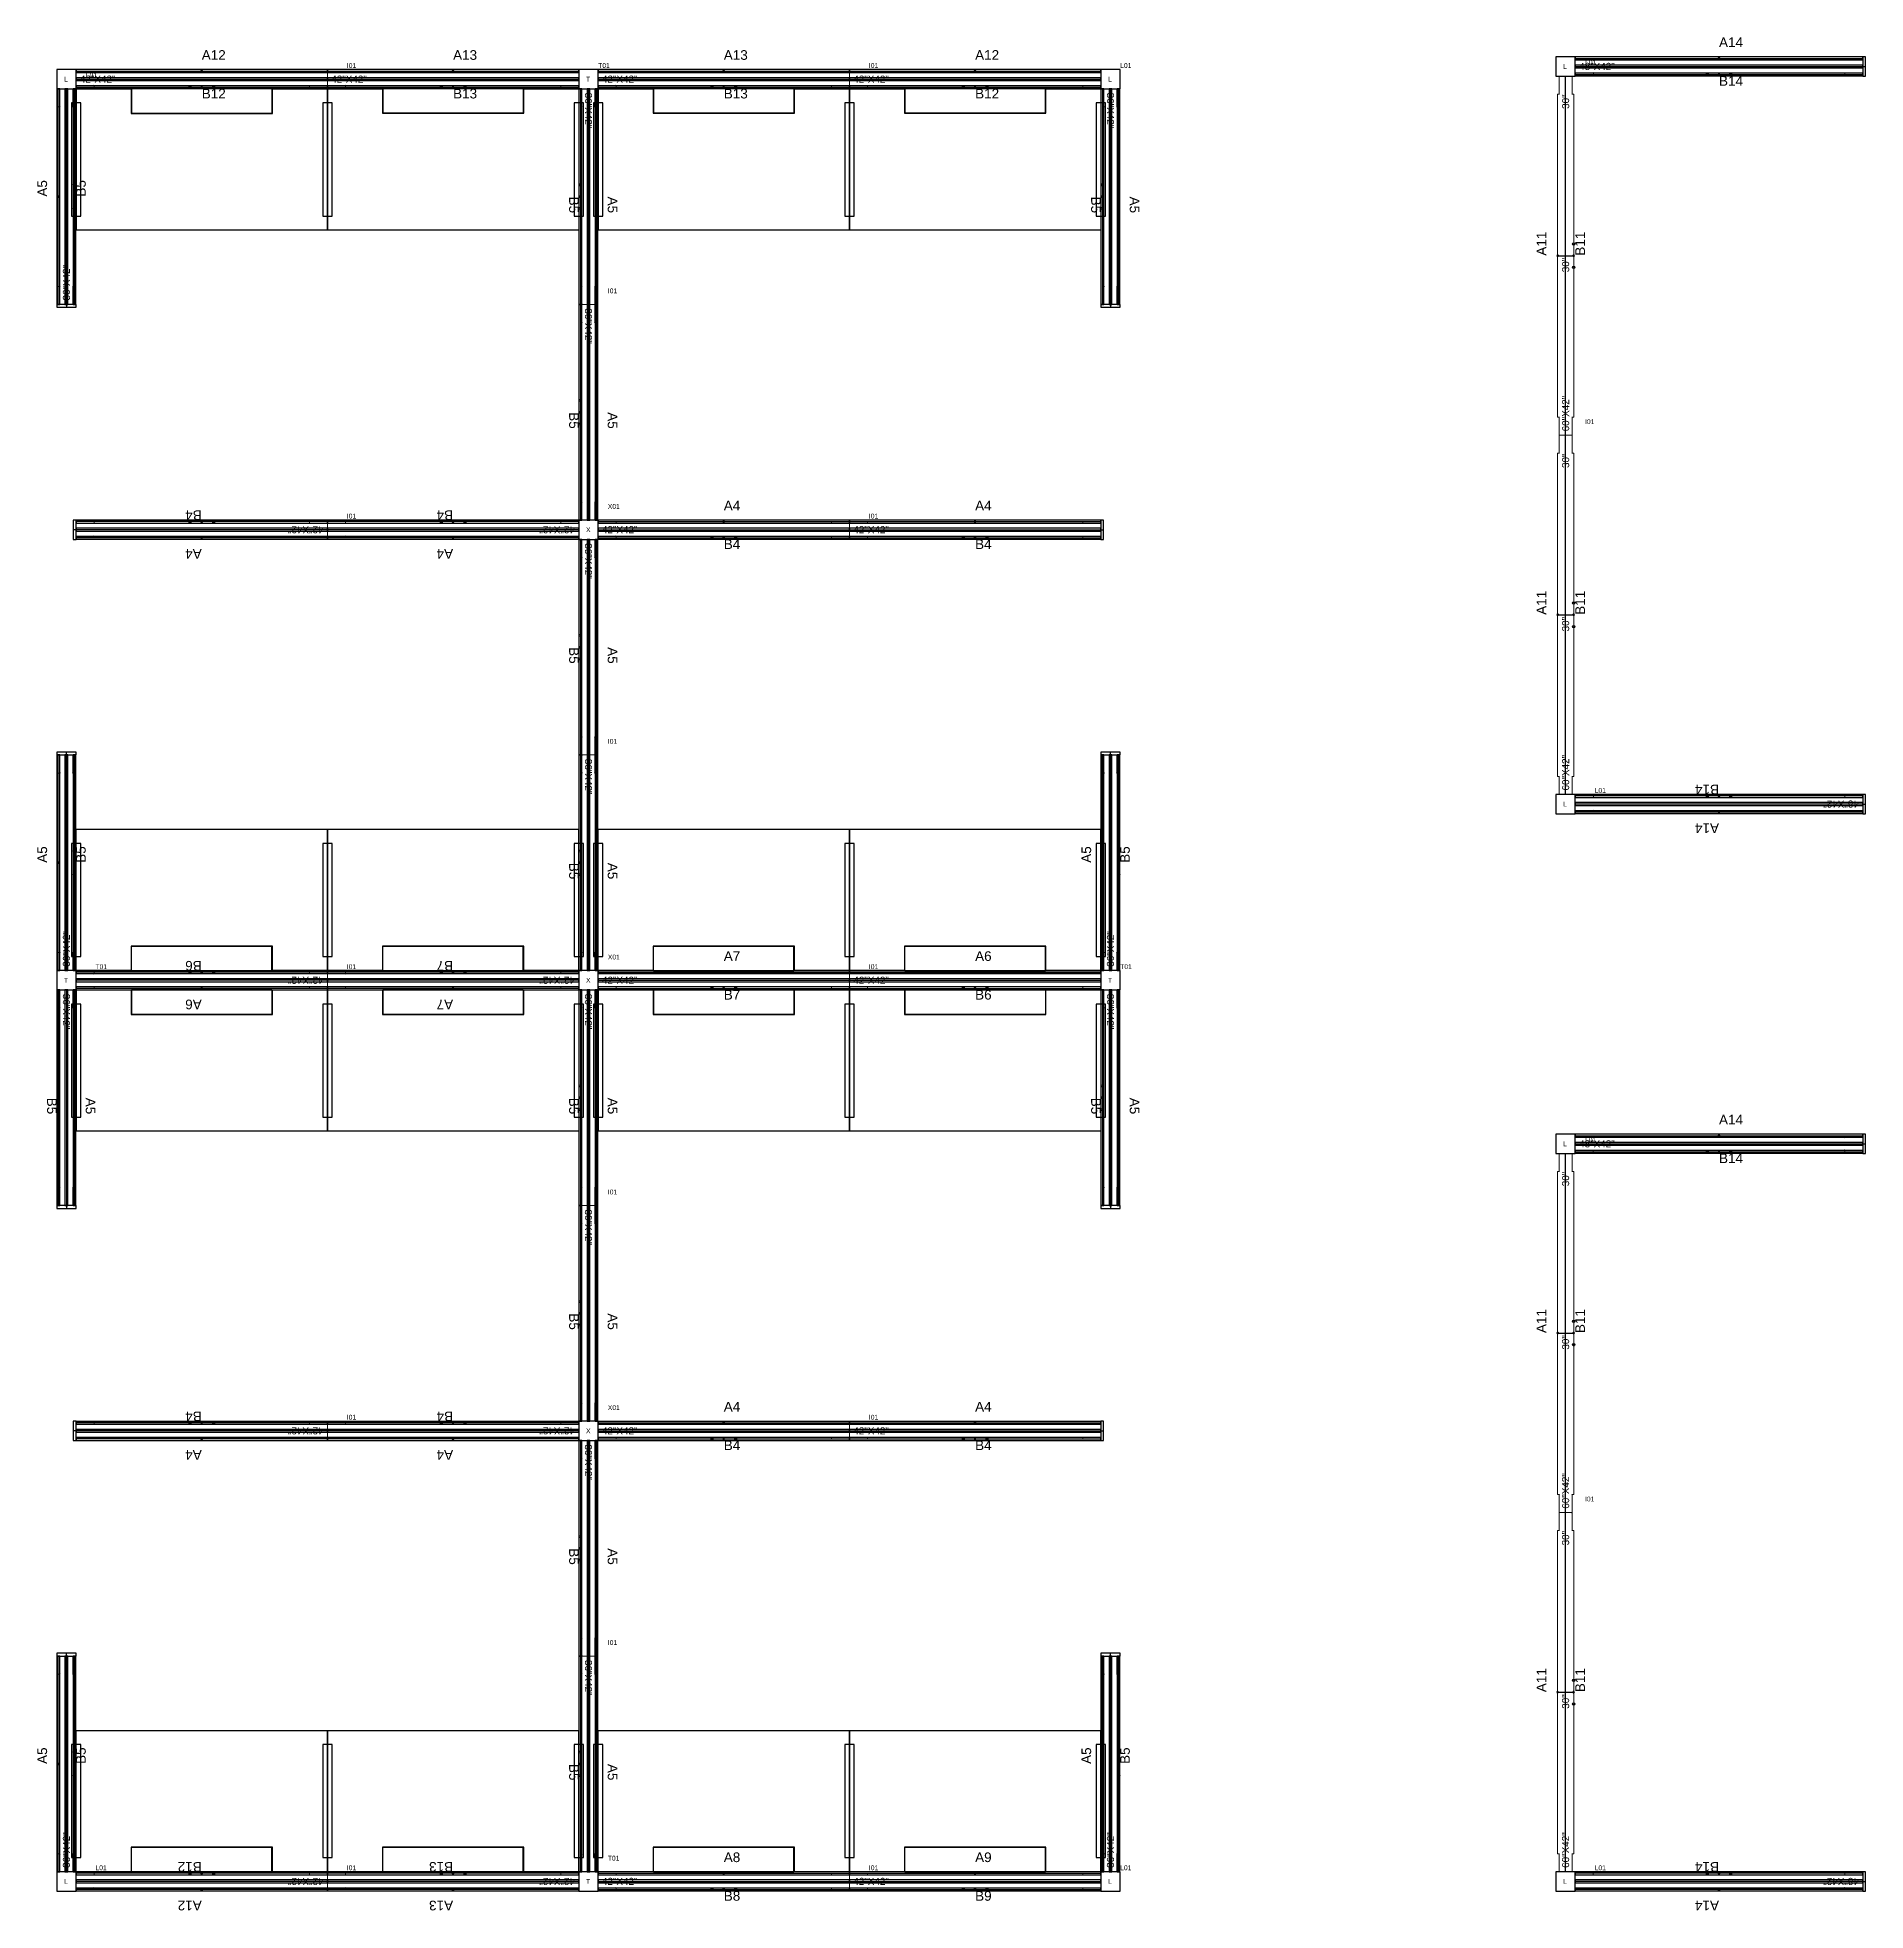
# Model space of a CAD drawing. Header units: millimetres. Extents: x 1390 to 1467.6, y 1790 to 1851.2.
# Drawn here: x 1402.96 to 1410.72, y 1790.1 to 1798.05 of the extents above; entities that cross this region are included whole.
import ezdxf

# ---------------------------------------------------------------- set-up
doc = ezdxf.new("R2010")
doc.units = ezdxf.units.MM
for name, color, linetype in [('DD2D', 7, 'Continuous'), ('DD2D_Geometry', 7, 'Continuous'), ('DDReportes', 7, 'Continuous'), ('ENFASIS NEW', 7, 'Continuous'), ('FLEXIFRONTERAS', 7, 'Continuous'), ('Id Unión', 7, 'Continuous')]:
    doc.layers.add(name, color=color, linetype=linetype)
doc.styles.get("Standard").update_dxf_attribs({"font": 'arial.ttf'})

msp = doc.modelspace()

# ---------------------------------------------------------------- texts
at = {"layer": 'DD2D_Geometry'}
for s, p in [('L', (1403.0682, 1797.8648)), ('T', (1405.2842, 1797.8648)), ('L', (1407.5002, 1797.8648)), ('L', (1409.4325, 1797.9187)), ('X', (1405.2842, 1795.9528)), ('L', (1409.4325, 1794.7887)), ('T', (1403.0682, 1794.0408)), ('X', (1405.2842, 1794.0408)), ('T', (1407.5002, 1794.0408)), ('L', (1409.4324, 1793.3468)), ('X', (1405.2842, 1792.1288)), ('L', (1403.0682, 1790.2168)), ('T', (1405.2842, 1790.2168)), ('L', (1407.5002, 1790.2168)), ('L', (1409.4324, 1790.2168))]:
    msp.add_text(s, height=0.0205, dxfattribs=at).set_placement(p)
at = {"layer": 'DDReportes'}
for s, p in [('A14', (1410.0937, 1798.011)), ('A12', (1403.6529, 1797.9571)), ('A13', (1404.7199, 1797.9571)), ('A13', (1405.8689, 1797.9571)), ('A12', (1406.9359, 1797.9571)), ('B14', (1410.0937, 1797.847)), ('B12', (1403.6529, 1797.7931)), ('B13', (1404.7199, 1797.7931)), ('B13', (1405.8689, 1797.7931)), ('B12', (1406.9359, 1797.7931)), ('A4', (1405.8689, 1796.0451)), ('A4', (1406.9359, 1796.0451)), ('B4', (1405.8689, 1795.8811)), ('B4', (1406.9359, 1795.8811)), ('A7', (1405.8689, 1794.1331)), ('A6', (1406.9359, 1794.1331)), ('B7', (1405.8689, 1793.9691)), ('B6', (1406.9359, 1793.9691)), ('A14', (1410.0936, 1793.4391)), ('B14', (1410.0936, 1793.2751)), ('A4', (1405.8689, 1792.2211)), ('A4', (1406.9359, 1792.2211)), ('B4', (1405.8689, 1792.0571)), ('B4', (1406.9359, 1792.0571)), ('A8', (1405.8689, 1790.3091)), ('A9', (1406.9359, 1790.3091)), ('B8', (1405.8689, 1790.1451)), ('B9', (1406.9359, 1790.1451))]:
    msp.add_text(s, height=0.041, dxfattribs=at).set_placement(p)
for s, rotation, p in [('A5', 90, (1402.9964, 1797.3766)), ('B5', 90, (1403.1604, 1797.3766)), ('B5', 270, (1405.2124, 1797.3766)), ('A5', 270, (1405.3764, 1797.3766)), ('B5', 270, (1407.4284, 1797.3766)), ('A5', 270, (1407.5924, 1797.3766)), ('A11', 90, (1409.3607, 1797.126)), ('B11', 90, (1409.5247, 1797.126)), ('B5', 270, (1405.2124, 1796.4616)), ('A5', 270, (1405.3764, 1796.4616)), ('B4', 180, (1403.6529, 1796.0451)), ('B4', 180, (1404.7199, 1796.0451)), ('A4', 180, (1403.6529, 1795.8811)), ('A4', 180, (1404.7199, 1795.8811)), ('A11', 90, (1409.3607, 1795.602)), ('B11', 90, (1409.5247, 1795.602)), ('B5', 270, (1405.2124, 1795.4646)), ('A5', 270, (1405.3764, 1795.4646)), ('B14', 180, (1410.0937, 1794.881)), ('A14', 180, (1410.0937, 1794.717)), ('A5', 90, (1402.9964, 1794.5496)), ('B5', 90, (1403.1604, 1794.5496)), ('A5', 90, (1407.4284, 1794.5496)), ('B5', 90, (1407.5924, 1794.5496)), ('B5', 270, (1405.2124, 1794.5496)), ('A5', 270, (1405.3764, 1794.5496)), ('B6', 180, (1403.6529, 1794.1331)), ('B7', 180, (1404.7199, 1794.1331)), ('A6', 180, (1403.6529, 1793.9691)), ('A7', 180, (1404.7199, 1793.9691)), ('B5', 270, (1402.9964, 1793.5526)), ('A5', 270, (1403.1604, 1793.5526)), ('B5', 270, (1405.2124, 1793.5526)), ('A5', 270, (1405.3764, 1793.5526)), ('B5', 270, (1407.4284, 1793.5526)), ('A5', 270, (1407.5924, 1793.5526)), ('B5', 270, (1405.2124, 1792.6376)), ('A5', 270, (1405.3764, 1792.6376)), ('A11', 90, (1409.3606, 1792.5541)), ('B11', 90, (1409.5246, 1792.5541)), ('B4', 180, (1403.6529, 1792.2211)), ('B4', 180, (1404.7199, 1792.2211)), ('A4', 180, (1403.6529, 1792.0571)), ('A4', 180, (1404.7199, 1792.0571)), ('B5', 270, (1405.2124, 1791.6406)), ('A5', 270, (1405.3764, 1791.6406)), ('A11', 90, (1409.3606, 1791.0301)), ('B11', 90, (1409.5246, 1791.0301)), ('A5', 90, (1402.9964, 1790.7256)), ('B5', 90, (1403.1604, 1790.7256)), ('B5', 270, (1405.2124, 1790.7256)), ('A5', 270, (1405.3764, 1790.7256)), ('A5', 90, (1407.4284, 1790.7256)), ('B5', 90, (1407.5924, 1790.7256)), ('B12', 180, (1403.6529, 1790.3091)), ('B13', 180, (1404.7199, 1790.3091)), ('B14', 180, (1410.0936, 1790.3091)), ('A12', 180, (1403.6529, 1790.1451)), ('A13', 180, (1404.7199, 1790.1451)), ('A14', 180, (1410.0936, 1790.1451))]:
    msp.add_text(s, height=0.041, rotation=rotation, dxfattribs=at).set_placement(p)
at = {"layer": 'Id Unión'}
for s, p in [('L01', (1409.525, 1797.9355)), ('L01', (1403.1607, 1797.8816)), ('I01', (1404.2688, 1797.9226)), ('T01', (1405.3358, 1797.9226)), ('I01', (1406.4848, 1797.9226)), ('L01', (1407.5518, 1797.9226)), ('I01', (1405.3767, 1796.9665)), ('I01', (1409.525, 1796.4115)), ('X01', (1405.3767, 1796.0515)), ('I01', (1404.2687, 1796.0106)), ('I01', (1406.4848, 1796.0106)), ('I01', (1405.3767, 1795.0545)), ('L01', (1409.566, 1794.8465)), ('X01', (1405.3767, 1794.1395)), ('T01', (1403.2017, 1794.0986)), ('I01', (1404.2687, 1794.0986)), ('I01', (1406.4848, 1794.0986)), ('T01', (1407.5518, 1794.0986)), ('L01', (1409.5249, 1793.3636)), ('I01', (1405.3767, 1793.1425)), ('X01', (1405.3767, 1792.2275)), ('I01', (1404.2687, 1792.1866)), ('I01', (1406.4848, 1792.1866)), ('I01', (1409.5249, 1791.8396)), ('I01', (1405.3767, 1791.2305)), ('T01', (1405.3767, 1790.3155)), ('L01', (1403.2017, 1790.2746)), ('I01', (1404.2687, 1790.2746)), ('I01', (1406.4848, 1790.2746)), ('L01', (1407.5518, 1790.2746)), ('L01', (1409.5659, 1790.2746))]:
    msp.add_text(s, height=0.0205, dxfattribs=at).set_placement(p)

# ---------------------------------------------------------------- blocks, each defined once
blk = doc.blocks.new('DD40112442AB')
at = {"color": 3}
for p, q in [((0.298, -0.0042), (-0.298, -0.0042)), ((0.298, -0.1107), (-0.298, -0.1107))]:
    blk.add_line(p, q, dxfattribs=at)
blk.add_lwpolyline([(0.3, -0.0067), (0.5335, -0.0067), (0.5335, -0.6067), (-0.5335, -0.6067), (-0.5335, -0.0067), (-0.3, -0.0067), (-0.3, -0.1107), (0.3, -0.1107), (0.3, -0.0067)])
for points in [[(-0.298, -0.0042), (-0.298, -0.1107)], [(0.298, -0.0042), (0.298, -0.1107)]]:
    blk.add_lwpolyline(points, dxfattribs=at)
blk = doc.blocks.new('DD101036422D')
at = {"color": 1, "linetype": 'Continuous', "lineweight": 0}
for p, q in [((0, -0.0255), (0, 0.0255)), ((0.0017, 0.0275), (0.0218, 0.0275)), ((0.002, 0.0275), (0.0215, 0.0275)), ((0.0747, 0.0275), (0.0215, 0.0275)), ((0.0747, 0.0275), (0.075, 0.0275)), ((0.0765, 0.026), (0.0765, 0.0343)), ((0.8385, 0.0343), (0.0765, 0.0343)), ((0.8385, 0.0343), (0.8385, 0.026)), ((0.8403, 0.0275), (0.84, 0.0275)), ((0.8403, 0.0275), (0.8935, 0.0275)), ((0.9133, 0.0275), (0.8932, 0.0275)), ((0.913, 0.0275), (0.8935, 0.0275)), ((0.915, -0.0255), (0.915, 0.0255)), ((0.025, -0.0275), (0.002, -0.0275)), ((0.025, -0.0275), (0.0747, -0.0275)), ((0.0747, -0.0275), (0.075, -0.0275)), ((0.0765, -0.0343), (0.0765, -0.026)), ((0.8385, -0.0343), (0.0765, -0.0343)), ((0.8385, -0.026), (0.8385, -0.0343)), ((0.8403, -0.0275), (0.84, -0.0275)), ((0.89, -0.0275), (0.8403, -0.0275)), ((0.89, -0.0275), (0.913, -0.0275))]:
    blk.add_line(p, q, dxfattribs=at)
at = {"color": 1}
for p, q in [((0.454, 0.0379), (0.461, 0.0308)), ((0.454, 0.0308), (0.461, 0.0379)), ((0.454, -0.0379), (0.461, -0.0308)), ((0.454, -0.0308), (0.461, -0.0379))]:
    blk.add_line(p, q, dxfattribs=at)
for centre in [(0.4075, -0.0343), (0.5075, -0.0343)]:
    blk.add_circle(centre, 0.005, dxfattribs=at)
at = {"color": 1, "linetype": 'Continuous', "lineweight": 0}
for centre, radius, start, end in [((0.002, 0.0255), 0.00203, 90, 180), ((0.075, 0.026), 0.00151, 10.02098, 90), ((0.075, 0.026), 0.00151, 0, 10.02098), ((0.84, 0.026), 0.00151, 90, 169.97902), ((0.84, 0.026), 0.00151, 169.97902, 180), ((0.84, 0.026), 0.00151, 169.97902, 180), ((0.913, 0.0255), 0.00203, 0, 90), ((0.002, -0.0255), 0.00203, 180, 270), ((0.075, -0.026), 0.00151, 270, 349.97902), ((0.075, -0.026), 0.00151, 349.97902, 0), ((0.84, -0.026), 0.00151, 180, 190.02098), ((0.84, -0.026), 0.00151, 180, 190.02098), ((0.84, -0.026), 0.00151, 190.02098, 270), ((0.913, -0.0255), 0.00203, 270, 0)]:
    blk.add_arc(centre, radius, start, end, dxfattribs=at)
at = {"color": 1}
for p in [(0.4575, 0.0343), (0.4575, -0.0343)]:
    blk.add_point(p, dxfattribs=at)
blk.add_text('36"X42"', height=0.03).set_placement((0.0165, -0.0149))
blk = doc.blocks.new('SPACE_DD10103642')
blk.add_blockref('DD101036422D', (0, 0))
blk = doc.blocks.new('DD101042422D')
at = {"color": 1, "linetype": 'Continuous', "lineweight": 0}
for p, q in [((0, -0.0255), (0, 0.0255)), ((0.0017, 0.0275), (0.0218, 0.0275)), ((0.002, 0.0275), (0.0215, 0.0275)), ((0.0747, 0.0275), (0.0215, 0.0275)), ((0.0747, 0.0275), (0.075, 0.0275)), ((0.0765, 0.026), (0.0765, 0.0343)), ((0.9905, 0.0343), (0.0765, 0.0343)), ((0.9905, 0.0343), (0.9905, 0.026)), ((0.9923, 0.0275), (0.992, 0.0275)), ((0.9923, 0.0275), (1.0455, 0.0275)), ((1.0653, 0.0275), (1.0452, 0.0275)), ((1.065, 0.0275), (1.0455, 0.0275)), ((1.067, -0.0255), (1.067, 0.0255)), ((0.025, -0.0275), (0.002, -0.0275)), ((0.025, -0.0275), (0.0747, -0.0275)), ((0.0747, -0.0275), (0.075, -0.0275)), ((0.0765, -0.0343), (0.0765, -0.026)), ((0.9905, -0.0343), (0.0765, -0.0343)), ((0.9905, -0.026), (0.9905, -0.0343)), ((0.9923, -0.0275), (0.992, -0.0275)), ((1.042, -0.0275), (0.9923, -0.0275)), ((1.042, -0.0275), (1.065, -0.0275))]:
    blk.add_line(p, q, dxfattribs=at)
at = {"color": 1}
for p, q in [((0.53, 0.0379), (0.537, 0.0308)), ((0.53, 0.0308), (0.537, 0.0379)), ((0.53, -0.0379), (0.537, -0.0308)), ((0.53, -0.0308), (0.537, -0.0379))]:
    blk.add_line(p, q, dxfattribs=at)
for centre in [(0.4835, -0.0343), (0.5835, -0.0343)]:
    blk.add_circle(centre, 0.005, dxfattribs=at)
at = {"color": 1, "linetype": 'Continuous', "lineweight": 0}
for centre, radius, start, end in [((0.002, 0.0255), 0.00203, 90, 180), ((0.075, 0.026), 0.00151, 10.02098, 90), ((0.075, 0.026), 0.00151, 0, 10.02098), ((0.992, 0.026), 0.00151, 90, 169.97902), ((0.992, 0.026), 0.00151, 169.97902, 180), ((0.992, 0.026), 0.00151, 169.97902, 180), ((1.065, 0.0255), 0.00203, 0, 90), ((0.002, -0.0255), 0.00203, 180, 270), ((0.075, -0.026), 0.00151, 270, 349.97902), ((0.075, -0.026), 0.00151, 349.97902, 0), ((0.992, -0.026), 0.00151, 180, 190.02098), ((0.992, -0.026), 0.00151, 180, 190.02098), ((0.992, -0.026), 0.00151, 190.02098, 270), ((1.065, -0.0255), 0.00203, 270, 0)]:
    blk.add_arc(centre, radius, start, end, dxfattribs=at)
at = {"color": 1}
for p in [(0.5335, 0.0343), (0.5335, -0.0343)]:
    blk.add_point(p, dxfattribs=at)
blk.add_text('42"X42"', height=0.03).set_placement((0.0165, -0.0149))
blk = doc.blocks.new('SPACE_DD10104242')
blk.add_blockref('DD101042422D', (0, 0))
blk = doc.blocks.new('DD3021422D')
for p, q in [((0, 0.041), (0, -0.041)), ((0.012, 0.041), (0, 0.041)), ((0.012, -0.041), (0.012, 0.041)), ((0, -0.041), (0.012, -0.041))]:
    blk.add_line(p, q)
blk = doc.blocks.new('SPACE_DD302142')
blk.add_blockref('DD3021422D', (0, 0))
blk = doc.blocks.new('DD101048422D')
at = {"color": 1, "linetype": 'Continuous', "lineweight": 0}
for p, q in [((0, -0.0255), (0, 0.0255)), ((0.0017, 0.0275), (0.0218, 0.0275)), ((0.002, 0.0275), (0.0215, 0.0275)), ((0.0747, 0.0275), (0.0215, 0.0275)), ((0.0747, 0.0275), (0.075, 0.0275)), ((0.0765, 0.026), (0.0765, 0.0343)), ((1.1435, 0.0343), (0.0765, 0.0343)), ((1.1435, 0.0343), (1.1435, 0.026)), ((1.1453, 0.0275), (1.145, 0.0275)), ((1.1453, 0.0275), (1.1985, 0.0275)), ((1.2183, 0.0275), (1.1982, 0.0275)), ((1.218, 0.0275), (1.1985, 0.0275)), ((1.22, -0.0255), (1.22, 0.0255)), ((0.025, -0.0275), (0.002, -0.0275)), ((0.025, -0.0275), (0.0747, -0.0275)), ((0.0747, -0.0275), (0.075, -0.0275)), ((0.0765, -0.0343), (0.0765, -0.026)), ((1.1435, -0.0343), (0.0765, -0.0343)), ((1.1435, -0.026), (1.1435, -0.0343)), ((1.1453, -0.0275), (1.145, -0.0275)), ((1.195, -0.0275), (1.1453, -0.0275)), ((1.195, -0.0275), (1.218, -0.0275))]:
    blk.add_line(p, q, dxfattribs=at)
at = {"color": 1}
for p, q in [((0.6065, 0.0379), (0.6135, 0.0308)), ((0.6065, 0.0308), (0.6135, 0.0379)), ((0.6065, -0.0379), (0.6135, -0.0308)), ((0.6065, -0.0308), (0.6135, -0.0379))]:
    blk.add_line(p, q, dxfattribs=at)
for centre in [(0.56, -0.0343), (0.66, -0.0343)]:
    blk.add_circle(centre, 0.005, dxfattribs=at)
at = {"color": 1, "linetype": 'Continuous', "lineweight": 0}
for centre, radius, start, end in [((0.002, 0.0255), 0.00203, 90, 180), ((0.075, 0.026), 0.00151, 10.02098, 90), ((0.075, 0.026), 0.00151, 0, 10.02098), ((1.145, 0.026), 0.00151, 90, 169.97902), ((1.145, 0.026), 0.00151, 169.97902, 180), ((1.145, 0.026), 0.00151, 169.97902, 180), ((1.218, 0.0255), 0.00203, 0, 90), ((0.002, -0.0255), 0.00203, 180, 270), ((0.075, -0.026), 0.00151, 270, 349.97902), ((0.075, -0.026), 0.00151, 349.97902, 0), ((1.145, -0.026), 0.00151, 180, 190.02098), ((1.145, -0.026), 0.00151, 180, 190.02098), ((1.145, -0.026), 0.00151, 190.02098, 270), ((1.218, -0.0255), 0.00203, 270, 0)]:
    blk.add_arc(centre, radius, start, end, dxfattribs=at)
at = {"color": 1}
for p in [(0.61, 0.0343), (0.61, -0.0343)]:
    blk.add_point(p, dxfattribs=at)
blk.add_text('48"X42"', height=0.03).set_placement((0.0165, -0.0149))
blk = doc.blocks.new('SPACE_DD10104842')
blk.add_blockref('DD101048422D', (0, 0))
blk = doc.blocks.new('DD101060422D')
at = {"color": 1, "linetype": 'Continuous', "lineweight": 0}
for p, q in [((0, -0.0255), (0, 0.0255)), ((0.0017, 0.0275), (0.0218, 0.0275)), ((0.002, 0.0275), (0.0215, 0.0275)), ((0.0747, 0.0275), (0.0215, 0.0275)), ((0.0747, 0.0275), (0.075, 0.0275)), ((0.0765, 0.026), (0.0765, 0.0343)), ((1.4475, 0.0343), (0.0765, 0.0343)), ((1.4475, 0.0343), (1.4475, 0.026)), ((1.4493, 0.0275), (1.449, 0.0275)), ((1.4493, 0.0275), (1.5025, 0.0275)), ((1.5223, 0.0275), (1.5022, 0.0275)), ((1.522, 0.0275), (1.5025, 0.0275)), ((1.524, -0.0255), (1.524, 0.0255)), ((0.025, -0.0275), (0.002, -0.0275)), ((0.025, -0.0275), (0.0747, -0.0275)), ((0.0747, -0.0275), (0.075, -0.0275)), ((0.0765, -0.0343), (0.0765, -0.026)), ((1.4475, -0.0343), (0.0765, -0.0343)), ((1.4475, -0.026), (1.4475, -0.0343)), ((1.4493, -0.0275), (1.449, -0.0275)), ((1.499, -0.0275), (1.4493, -0.0275)), ((1.499, -0.0275), (1.522, -0.0275))]:
    blk.add_line(p, q, dxfattribs=at)
at = {"color": 1}
for p, q in [((0.7585, 0.0379), (0.7655, 0.0308)), ((0.7585, 0.0308), (0.7655, 0.0379)), ((0.762, 0.0343), (0.762, -0.0343)), ((0.7585, -0.0379), (0.7655, -0.0308)), ((0.7585, -0.0308), (0.7655, -0.0379))]:
    blk.add_line(p, q, dxfattribs=at)
for centre in [(0.712, -0.0343), (0.812, -0.0343)]:
    blk.add_circle(centre, 0.005, dxfattribs=at)
at = {"color": 1, "linetype": 'Continuous', "lineweight": 0}
for centre, radius, start, end in [((0.002, 0.0255), 0.00203, 90, 180), ((0.075, 0.026), 0.00151, 10.02098, 90), ((0.075, 0.026), 0.00151, 0, 10.02098), ((1.449, 0.026), 0.00151, 90, 169.97902), ((1.449, 0.026), 0.00151, 169.97902, 180), ((1.449, 0.026), 0.00151, 169.97902, 180), ((1.522, 0.0255), 0.00203, 0, 90), ((0.002, -0.0255), 0.00203, 180, 270), ((0.075, -0.026), 0.00151, 270, 349.97902), ((0.075, -0.026), 0.00151, 349.97902, 0), ((1.449, -0.026), 0.00151, 180, 190.02098), ((1.449, -0.026), 0.00151, 180, 190.02098), ((1.449, -0.026), 0.00151, 190.02098, 270), ((1.522, -0.0255), 0.00203, 270, 0)]:
    blk.add_arc(centre, radius, start, end, dxfattribs=at)
at = {"color": 1}
for p in [(0.762, 0.0343), (0.762, -0.0343)]:
    blk.add_point(p, dxfattribs=at)
for s, p in [('60"X42"', (0.0165, -0.0149)), ('30"', (0.6916, -0.0149)), ('30"', (1.3849, -0.0149))]:
    blk.add_text(s, height=0.03).set_placement(p)
blk = doc.blocks.new('SPACE_DD10106042')
blk.add_blockref('DD101060422D', (0, 0))

# ---------------------------------------------------------------- linework, layer by layer
at = {"layer": 'DD2D'}
for p, q in [((1409.4837, 1797.9633), (1410.7037, 1797.9633)), ((1403.1194, 1797.9094), (1404.1864, 1797.9094)), ((1403.1194, 1797.8751), (1404.1864, 1797.8751)), ((1403.1194, 1797.8751), (1404.1864, 1797.8751)), ((1404.1864, 1797.9094), (1405.2534, 1797.9094)), ((1404.1864, 1797.8751), (1404.1865, 1797.8751)), ((1404.1864, 1797.8751), (1405.2534, 1797.8751)), ((1404.1864, 1797.8751), (1405.2534, 1797.8751)), ((1405.2534, 1797.8751), (1405.2535, 1797.8751)), ((1405.3354, 1797.9094), (1406.4024, 1797.9094)), ((1405.3354, 1797.8751), (1406.4024, 1797.8751)), ((1405.3354, 1797.8751), (1406.4024, 1797.8751)), ((1406.4024, 1797.9094), (1407.4694, 1797.9094)), ((1406.4024, 1797.8751), (1406.4025, 1797.8751)), ((1406.4024, 1797.8751), (1407.4694, 1797.8751)), ((1406.4024, 1797.8751), (1407.4694, 1797.8751)), ((1407.4694, 1797.8751), (1407.4695, 1797.8751)), ((1409.4427, 1797.888), (1409.4427, 1797.8881)), ((1409.4427, 1796.364), (1409.4427, 1797.888)), ((1409.4837, 1797.929), (1410.7037, 1797.929)), ((1409.4837, 1797.929), (1410.7037, 1797.929)), ((1409.4837, 1797.8947), (1410.7037, 1797.8947)), ((1410.7037, 1797.929), (1410.7157, 1797.929)), ((1403.0441, 1796.9191), (1403.0441, 1797.8341)), ((1403.0784, 1797.8341), (1403.0784, 1797.8342)), ((1403.0784, 1796.9191), (1403.0784, 1797.8341)), ((1403.0784, 1796.9191), (1403.0784, 1797.8341)), ((1403.1127, 1796.9191), (1403.1127, 1797.8341)), ((1403.1194, 1797.8408), (1404.1864, 1797.8408)), ((1404.1864, 1797.8408), (1405.2534, 1797.8408)), ((1405.2601, 1797.8341), (1405.2601, 1796.9191)), ((1405.2944, 1797.8341), (1405.2944, 1796.9191)), ((1405.2944, 1797.8341), (1405.2944, 1796.9191)), ((1405.3287, 1797.8341), (1405.3287, 1796.9191)), ((1405.3354, 1797.8408), (1406.4024, 1797.8408)), ((1406.4024, 1797.8408), (1407.4694, 1797.8408)), ((1407.4761, 1797.8341), (1407.4761, 1796.9191)), ((1407.5104, 1797.8341), (1407.5104, 1796.9191)), ((1407.5104, 1797.8341), (1407.5104, 1796.9191)), ((1407.5447, 1797.8341), (1407.5447, 1796.9191)), ((1403.0784, 1796.9191), (1403.0784, 1796.9071)), ((1405.2601, 1796.9191), (1405.2601, 1796.0041)), ((1405.2944, 1796.9191), (1405.2944, 1796.919)), ((1405.2944, 1796.9191), (1405.2944, 1796.0041)), ((1405.2944, 1796.9191), (1405.2944, 1796.0041)), ((1405.3287, 1796.9191), (1405.3287, 1796.0041)), ((1407.5104, 1796.9191), (1407.5104, 1796.9071)), ((1409.4427, 1796.364), (1409.4427, 1796.3641)), ((1409.4427, 1794.84), (1409.4427, 1796.364)), ((1404.1864, 1795.9974), (1403.1194, 1795.9974)), ((1405.2534, 1795.9974), (1404.1864, 1795.9974)), ((1405.2944, 1796.0041), (1405.2944, 1796.004)), ((1405.3354, 1795.9974), (1406.4024, 1795.9974)), ((1406.4024, 1795.9974), (1407.4694, 1795.9974)), ((1403.1194, 1795.9631), (1403.1074, 1795.9631)), ((1404.1864, 1795.9631), (1403.1194, 1795.9631)), ((1404.1864, 1795.9631), (1403.1194, 1795.9631)), ((1404.1864, 1795.9288), (1403.1194, 1795.9288)), ((1404.1864, 1795.9631), (1404.1863, 1795.9631)), ((1405.2534, 1795.9631), (1404.1864, 1795.9631)), ((1405.2534, 1795.9631), (1404.1864, 1795.9631)), ((1405.2534, 1795.9288), (1404.1864, 1795.9288)), ((1405.2601, 1795.9221), (1405.2601, 1795.0071)), ((1405.2944, 1795.9221), (1405.2944, 1795.0071)), ((1405.2944, 1795.9221), (1405.2944, 1795.0071)), ((1405.3287, 1795.9221), (1405.3287, 1795.0071)), ((1405.3354, 1795.9631), (1406.4024, 1795.9631)), ((1405.3354, 1795.9631), (1406.4024, 1795.9631)), ((1405.3354, 1795.9288), (1406.4024, 1795.9288)), ((1406.4024, 1795.9631), (1406.4025, 1795.9631)), ((1406.4024, 1795.9631), (1407.4694, 1795.9631)), ((1406.4024, 1795.9631), (1407.4694, 1795.9631)), ((1406.4024, 1795.9288), (1407.4694, 1795.9288)), ((1407.4694, 1795.9631), (1407.4814, 1795.9631)), ((1403.0784, 1795.0071), (1403.0784, 1795.0191)), ((1407.5104, 1795.0071), (1407.5104, 1795.0191)), ((1403.0441, 1794.0921), (1403.0441, 1795.0071)), ((1403.0784, 1794.0921), (1403.0784, 1795.0071)), ((1403.0784, 1794.0921), (1403.0784, 1795.0071)), ((1403.1127, 1794.0921), (1403.1127, 1795.0071)), ((1405.2601, 1795.0071), (1405.2601, 1794.0921)), ((1405.2944, 1795.0071), (1405.2944, 1795.007)), ((1405.2944, 1795.0071), (1405.2944, 1794.0921)), ((1405.2944, 1795.0071), (1405.2944, 1794.0921)), ((1405.3287, 1795.0071), (1405.3287, 1794.0921)), ((1407.4761, 1794.0921), (1407.4761, 1795.0071)), ((1407.5104, 1794.0921), (1407.5104, 1795.0071)), ((1407.5104, 1794.0921), (1407.5104, 1795.0071)), ((1407.5447, 1794.0921), (1407.5447, 1795.0071)), ((1409.4837, 1794.799), (1409.4836, 1794.799)), ((1410.7037, 1794.8333), (1409.4837, 1794.8333)), ((1410.7037, 1794.799), (1409.4837, 1794.799)), ((1410.7037, 1794.799), (1409.4837, 1794.799)), ((1410.7037, 1794.799), (1410.7157, 1794.799)), ((1410.7037, 1794.7647), (1409.4837, 1794.7647)), ((1404.1864, 1794.0854), (1403.1194, 1794.0854)), ((1405.2534, 1794.0854), (1404.1864, 1794.0854)), ((1405.2944, 1794.0921), (1405.2944, 1794.092)), ((1405.3354, 1794.0854), (1406.4024, 1794.0854)), ((1406.4024, 1794.0854), (1407.4694, 1794.0854)), ((1403.0441, 1794.0101), (1403.0441, 1793.0951)), ((1403.0784, 1794.0101), (1403.0784, 1793.0951)), ((1403.0784, 1794.0101), (1403.0784, 1793.0951)), ((1403.1127, 1794.0101), (1403.1127, 1793.0951)), ((1403.1194, 1794.0511), (1403.1193, 1794.0511)), ((1404.1864, 1794.0511), (1403.1194, 1794.0511)), ((1404.1864, 1794.0511), (1403.1194, 1794.0511)), ((1404.1864, 1794.0168), (1403.1194, 1794.0168)), ((1404.1864, 1794.0511), (1404.1863, 1794.0511)), ((1405.2534, 1794.0511), (1404.1864, 1794.0511)), ((1405.2534, 1794.0511), (1404.1864, 1794.0511)), ((1405.2534, 1794.0168), (1404.1864, 1794.0168)), ((1405.2601, 1794.0101), (1405.2601, 1793.0951)), ((1405.2944, 1794.0101), (1405.2944, 1793.0951)), ((1405.2944, 1794.0101), (1405.2944, 1793.0951)), ((1405.3287, 1794.0101), (1405.3287, 1793.0951)), ((1405.3354, 1794.0511), (1406.4024, 1794.0511)), ((1405.3354, 1794.0511), (1406.4024, 1794.0511)), ((1405.3354, 1794.0168), (1406.4024, 1794.0168)), ((1406.4024, 1794.0511), (1406.4025, 1794.0511)), ((1406.4024, 1794.0511), (1407.4694, 1794.0511)), ((1406.4024, 1794.0511), (1407.4694, 1794.0511)), ((1406.4024, 1794.0168), (1407.4694, 1794.0168)), ((1407.4694, 1794.0511), (1407.4695, 1794.0511)), ((1407.4761, 1794.0101), (1407.4761, 1793.0951)), ((1407.5104, 1794.0101), (1407.5104, 1793.0951)), ((1407.5104, 1794.0101), (1407.5104, 1793.0951)), ((1407.5447, 1794.0101), (1407.5447, 1793.0951)), ((1409.4836, 1793.3914), (1410.7036, 1793.3914)), ((1409.4836, 1793.3571), (1410.7036, 1793.3571)), ((1409.4836, 1793.3571), (1410.7036, 1793.3571)), ((1410.7036, 1793.3571), (1410.7156, 1793.3571)), ((1409.4426, 1793.3161), (1409.4426, 1793.3162)), ((1409.4426, 1791.7921), (1409.4426, 1793.3161)), ((1409.4836, 1793.3228), (1410.7036, 1793.3228)), ((1403.0784, 1793.0951), (1403.0784, 1793.0831)), ((1405.2601, 1793.0951), (1405.2601, 1792.1801)), ((1405.2944, 1793.0951), (1405.2944, 1793.095)), ((1405.2944, 1793.0951), (1405.2944, 1792.1801)), ((1405.2944, 1793.0951), (1405.2944, 1792.1801)), ((1405.3287, 1793.0951), (1405.3287, 1792.1801)), ((1407.5104, 1793.0951), (1407.5104, 1793.0831)), ((1404.1864, 1792.1734), (1403.1194, 1792.1734)), ((1405.2534, 1792.1734), (1404.1864, 1792.1734)), ((1405.2944, 1792.1801), (1405.2944, 1792.18)), ((1405.3354, 1792.1734), (1406.4024, 1792.1734)), ((1406.4024, 1792.1734), (1407.4694, 1792.1734)), ((1403.1194, 1792.1391), (1403.1074, 1792.1391)), ((1404.1864, 1792.1391), (1403.1194, 1792.1391)), ((1404.1864, 1792.1391), (1403.1194, 1792.1391)), ((1404.1864, 1792.1048), (1403.1194, 1792.1048)), ((1404.1864, 1792.1391), (1404.1863, 1792.1391)), ((1405.2534, 1792.1391), (1404.1864, 1792.1391)), ((1405.2534, 1792.1391), (1404.1864, 1792.1391)), ((1405.2534, 1792.1048), (1404.1864, 1792.1048)), ((1405.2601, 1792.0981), (1405.2601, 1791.1831)), ((1405.2944, 1792.0981), (1405.2944, 1791.1831)), ((1405.2944, 1792.0981), (1405.2944, 1791.1831)), ((1405.3287, 1792.0981), (1405.3287, 1791.1831)), ((1405.3354, 1792.1391), (1406.4024, 1792.1391)), ((1405.3354, 1792.1391), (1406.4024, 1792.1391)), ((1405.3354, 1792.1048), (1406.4024, 1792.1048)), ((1406.4024, 1792.1391), (1406.4025, 1792.1391)), ((1406.4024, 1792.1391), (1407.4694, 1792.1391)), ((1406.4024, 1792.1391), (1407.4694, 1792.1391)), ((1406.4024, 1792.1048), (1407.4694, 1792.1048)), ((1407.4694, 1792.1391), (1407.4814, 1792.1391)), ((1409.4426, 1791.7921), (1409.4426, 1791.7922)), ((1409.4426, 1790.2681), (1409.4426, 1791.7921)), ((1403.0441, 1790.2681), (1403.0441, 1791.1831)), ((1403.0784, 1791.1831), (1403.0784, 1791.1951)), ((1403.0784, 1790.2681), (1403.0784, 1791.1831)), ((1403.0784, 1790.2681), (1403.0784, 1791.1831)), ((1403.1127, 1790.2681), (1403.1127, 1791.1831)), ((1405.2601, 1791.1831), (1405.2601, 1790.2681)), ((1405.2944, 1791.1831), (1405.2944, 1791.183)), ((1405.2944, 1791.1831), (1405.2944, 1790.2681)), ((1405.2944, 1791.1831), (1405.2944, 1790.2681)), ((1405.3287, 1791.1831), (1405.3287, 1790.2681)), ((1407.4761, 1790.2681), (1407.4761, 1791.1831)), ((1407.5104, 1791.1831), (1407.5104, 1791.1951)), ((1407.5104, 1790.2681), (1407.5104, 1791.1831)), ((1407.5104, 1790.2681), (1407.5104, 1791.1831)), ((1407.5447, 1790.2681), (1407.5447, 1791.1831)), ((1404.1864, 1790.2614), (1403.1194, 1790.2614)), ((1405.2534, 1790.2614), (1404.1864, 1790.2614)), ((1405.2944, 1790.2681), (1405.2944, 1790.268)), ((1405.3354, 1790.2614), (1406.4024, 1790.2614)), ((1406.4024, 1790.2614), (1407.4694, 1790.2614)), ((1410.7036, 1790.2614), (1409.4836, 1790.2614)), ((1403.1194, 1790.2271), (1403.1193, 1790.2271)), ((1404.1864, 1790.2271), (1403.1194, 1790.2271)), ((1404.1864, 1790.2271), (1403.1194, 1790.2271)), ((1404.1864, 1790.1928), (1403.1194, 1790.1928)), ((1404.1864, 1790.2271), (1404.1863, 1790.2271)), ((1405.2534, 1790.2271), (1404.1864, 1790.2271)), ((1405.2534, 1790.2271), (1404.1864, 1790.2271)), ((1405.2534, 1790.1928), (1404.1864, 1790.1928)), ((1405.3354, 1790.2271), (1406.4024, 1790.2271)), ((1405.3354, 1790.2271), (1406.4024, 1790.2271)), ((1405.3354, 1790.1928), (1406.4024, 1790.1928)), ((1406.4024, 1790.2271), (1406.4025, 1790.2271)), ((1406.4024, 1790.2271), (1407.4694, 1790.2271)), ((1406.4024, 1790.2271), (1407.4694, 1790.2271)), ((1406.4024, 1790.1928), (1407.4694, 1790.1928)), ((1407.4694, 1790.2271), (1407.4695, 1790.2271)), ((1409.4836, 1790.2271), (1409.4835, 1790.2271)), ((1410.7036, 1790.2271), (1409.4836, 1790.2271)), ((1410.7036, 1790.2271), (1409.4836, 1790.2271)), ((1410.7036, 1790.1928), (1409.4836, 1790.1928)), ((1410.7036, 1790.2271), (1410.7156, 1790.2271))]:
    msp.add_line(p, q, dxfattribs=at)
at = {"layer": 'DD2D_Geometry'}
for points in [[(1409.4837, 1797.888), (1409.4837, 1797.9701), (1409.4017, 1797.9701), (1409.4017, 1797.888)], [(1409.4837, 1797.9573), (1410.7037, 1797.9573), (1410.7037, 1797.9693), (1409.4837, 1797.9693)], [(1403.1194, 1797.8341), (1403.1194, 1797.9162), (1403.0374, 1797.9162), (1403.0374, 1797.8341)], [(1403.1194, 1797.9034), (1404.1864, 1797.9034), (1404.1864, 1797.9154), (1403.1194, 1797.9154)], [(1403.1194, 1797.8691), (1404.1864, 1797.8691), (1404.1864, 1797.8811), (1403.1194, 1797.8811)], [(1404.1864, 1797.9034), (1405.2534, 1797.9034), (1405.2534, 1797.9154), (1404.1864, 1797.9154)], [(1404.1864, 1797.8691), (1405.2534, 1797.8691), (1405.2534, 1797.8811), (1404.1864, 1797.8811)], [(1404.1864, 1797.8751), (1404.1865, 1797.8751), (1404.1865, 1797.8751), (1404.1864, 1797.8751)], [(1405.2534, 1797.8341), (1405.3355, 1797.8341), (1405.3355, 1797.9161), (1405.2534, 1797.9161)], [(1405.3354, 1797.9034), (1406.4024, 1797.9034), (1406.4024, 1797.9154), (1405.3354, 1797.9154)], [(1405.3354, 1797.8691), (1406.4024, 1797.8691), (1406.4024, 1797.8811), (1405.3354, 1797.8811)], [(1406.4024, 1797.9034), (1407.4694, 1797.9034), (1407.4694, 1797.9154), (1406.4024, 1797.9154)], [(1406.4024, 1797.8691), (1407.4694, 1797.8691), (1407.4694, 1797.8811), (1406.4024, 1797.8811)], [(1406.4024, 1797.8751), (1406.4025, 1797.8751), (1406.4025, 1797.8751), (1406.4024, 1797.8751)], [(1407.4694, 1797.8341), (1407.5515, 1797.8341), (1407.5515, 1797.9161), (1407.4694, 1797.9161)], [(1409.4837, 1797.923), (1410.7037, 1797.923), (1410.7037, 1797.935), (1409.4837, 1797.935)], [(1409.4837, 1797.8887), (1410.7037, 1797.8887), (1410.7037, 1797.9007), (1409.4837, 1797.9007)], [(1403.0501, 1796.9191), (1403.0501, 1797.8341), (1403.0381, 1797.8341), (1403.0381, 1796.9191)], [(1403.0844, 1796.9191), (1403.0844, 1797.8341), (1403.0724, 1797.8341), (1403.0724, 1796.9191)], [(1403.1187, 1796.9191), (1403.1187, 1797.8341), (1403.1067, 1797.8341), (1403.1067, 1796.9191)], [(1403.1194, 1797.8348), (1404.1864, 1797.8348), (1404.1864, 1797.8468), (1403.1194, 1797.8468)], [(1404.1864, 1797.8348), (1405.2534, 1797.8348), (1405.2534, 1797.8468), (1404.1864, 1797.8468)], [(1405.2541, 1797.8341), (1405.2541, 1796.9191), (1405.2661, 1796.9191), (1405.2661, 1797.8341)], [(1405.2884, 1797.8341), (1405.2884, 1796.9191), (1405.3004, 1796.9191), (1405.3004, 1797.8341)], [(1405.3227, 1797.8341), (1405.3227, 1796.9191), (1405.3347, 1796.9191), (1405.3347, 1797.8341)], [(1405.3354, 1797.8348), (1406.4024, 1797.8348), (1406.4024, 1797.8468), (1405.3354, 1797.8468)], [(1406.4024, 1797.8348), (1407.4694, 1797.8348), (1407.4694, 1797.8468), (1406.4024, 1797.8468)], [(1407.4701, 1797.8341), (1407.4701, 1796.9191), (1407.4821, 1796.9191), (1407.4821, 1797.8341)], [(1407.5044, 1797.8341), (1407.5044, 1796.9191), (1407.5164, 1796.9191), (1407.5164, 1797.8341)], [(1407.5387, 1797.8341), (1407.5387, 1796.9191), (1407.5507, 1796.9191), (1407.5507, 1797.8341)], [(1405.2541, 1796.9191), (1405.2541, 1796.0041), (1405.2661, 1796.0041), (1405.2661, 1796.9191)], [(1405.2884, 1796.9191), (1405.2884, 1796.0041), (1405.3004, 1796.0041), (1405.3004, 1796.9191)], [(1405.2944, 1796.919), (1405.2944, 1796.919), (1405.2944, 1796.9191), (1405.2944, 1796.9191)], [(1405.3227, 1796.9191), (1405.3227, 1796.0041), (1405.3347, 1796.0041), (1405.3347, 1796.9191)], [(1409.4427, 1796.364), (1409.4427, 1796.364), (1409.4427, 1796.3641), (1409.4427, 1796.3641)], [(1404.1864, 1796.0034), (1403.1194, 1796.0034), (1403.1194, 1795.9914), (1404.1864, 1795.9914)], [(1404.1864, 1795.9691), (1403.1194, 1795.9691), (1403.1194, 1795.9571), (1404.1864, 1795.9571)], [(1405.2534, 1796.0034), (1404.1864, 1796.0034), (1404.1864, 1795.9914), (1405.2534, 1795.9914)], [(1405.2534, 1795.9691), (1404.1864, 1795.9691), (1404.1864, 1795.9571), (1405.2534, 1795.9571)], [(1405.2534, 1796.0041), (1405.2534, 1795.922), (1405.3354, 1795.922), (1405.3354, 1796.0041)], [(1405.3354, 1795.9914), (1406.4024, 1795.9914), (1406.4024, 1796.0034), (1405.3354, 1796.0034)], [(1405.3354, 1795.9571), (1406.4024, 1795.9571), (1406.4024, 1795.9691), (1405.3354, 1795.9691)], [(1406.4024, 1795.9914), (1407.4694, 1795.9914), (1407.4694, 1796.0034), (1406.4024, 1796.0034)], [(1406.4024, 1795.9571), (1407.4694, 1795.9571), (1407.4694, 1795.9691), (1406.4024, 1795.9691)], [(1404.1864, 1795.9348), (1403.1194, 1795.9348), (1403.1194, 1795.9228), (1404.1864, 1795.9228)], [(1404.1863, 1795.9631), (1404.1864, 1795.9631), (1404.1864, 1795.9631), (1404.1863, 1795.9631)], [(1405.2534, 1795.9348), (1404.1864, 1795.9348), (1404.1864, 1795.9228), (1405.2534, 1795.9228)], [(1405.2541, 1795.9221), (1405.2541, 1795.0071), (1405.2661, 1795.0071), (1405.2661, 1795.9221)], [(1405.2884, 1795.9221), (1405.2884, 1795.0071), (1405.3004, 1795.0071), (1405.3004, 1795.9221)], [(1405.3227, 1795.9221), (1405.3227, 1795.0071), (1405.3347, 1795.0071), (1405.3347, 1795.9221)], [(1405.3354, 1795.9228), (1406.4024, 1795.9228), (1406.4024, 1795.9348), (1405.3354, 1795.9348)], [(1406.4024, 1795.9631), (1406.4025, 1795.9631), (1406.4025, 1795.9631), (1406.4024, 1795.9631)], [(1406.4024, 1795.9228), (1407.4694, 1795.9228), (1407.4694, 1795.9348), (1406.4024, 1795.9348)], [(1403.0501, 1794.0921), (1403.0501, 1795.0071), (1403.0381, 1795.0071), (1403.0381, 1794.0921)], [(1403.0844, 1794.0921), (1403.0844, 1795.0071), (1403.0724, 1795.0071), (1403.0724, 1794.0921)], [(1403.1187, 1794.0921), (1403.1187, 1795.0071), (1403.1067, 1795.0071), (1403.1067, 1794.0921)], [(1405.2541, 1795.0071), (1405.2541, 1794.0921), (1405.2661, 1794.0921), (1405.2661, 1795.0071)], [(1405.2884, 1795.0071), (1405.2884, 1794.0921), (1405.3004, 1794.0921), (1405.3004, 1795.0071)], [(1405.2944, 1795.007), (1405.2944, 1795.007), (1405.2944, 1795.0071), (1405.2944, 1795.0071)], [(1405.3227, 1795.0071), (1405.3227, 1794.0921), (1405.3347, 1794.0921), (1405.3347, 1795.0071)], [(1407.4821, 1794.0921), (1407.4821, 1795.0071), (1407.4701, 1795.0071), (1407.4701, 1794.0921)], [(1407.5164, 1794.0921), (1407.5164, 1795.0071), (1407.5044, 1795.0071), (1407.5044, 1794.0921)], [(1407.5507, 1794.0921), (1407.5507, 1795.0071), (1407.5387, 1795.0071), (1407.5387, 1794.0921)], [(1409.4837, 1794.84), (1409.4016, 1794.84), (1409.4016, 1794.758), (1409.4837, 1794.758)], [(1410.7037, 1794.8393), (1409.4837, 1794.8393), (1409.4837, 1794.8273), (1410.7037, 1794.8273)], [(1410.7037, 1794.805), (1409.4837, 1794.805), (1409.4837, 1794.793), (1410.7037, 1794.793)], [(1410.7037, 1794.7707), (1409.4837, 1794.7707), (1409.4837, 1794.7587), (1410.7037, 1794.7587)], [(1403.1194, 1794.0921), (1403.0373, 1794.0921), (1403.0373, 1794.0101), (1403.1194, 1794.0101)], [(1404.1864, 1794.0914), (1403.1194, 1794.0914), (1403.1194, 1794.0794), (1404.1864, 1794.0794)], [(1405.2534, 1794.0914), (1404.1864, 1794.0914), (1404.1864, 1794.0794), (1405.2534, 1794.0794)], [(1405.2534, 1794.0921), (1405.2534, 1794.01), (1405.3354, 1794.01), (1405.3354, 1794.0921)], [(1405.3354, 1794.0794), (1406.4024, 1794.0794), (1406.4024, 1794.0914), (1405.3354, 1794.0914)], [(1406.4024, 1794.0794), (1407.4694, 1794.0794), (1407.4694, 1794.0914), (1406.4024, 1794.0914)], [(1407.4694, 1794.0101), (1407.5515, 1794.0101), (1407.5515, 1794.0921), (1407.4694, 1794.0921)], [(1403.0381, 1794.0101), (1403.0381, 1793.0951), (1403.0501, 1793.0951), (1403.0501, 1794.0101)], [(1403.0724, 1794.0101), (1403.0724, 1793.0951), (1403.0844, 1793.0951), (1403.0844, 1794.0101)], [(1403.1067, 1794.0101), (1403.1067, 1793.0951), (1403.1187, 1793.0951), (1403.1187, 1794.0101)], [(1404.1864, 1794.0571), (1403.1194, 1794.0571), (1403.1194, 1794.0451), (1404.1864, 1794.0451)], [(1404.1864, 1794.0228), (1403.1194, 1794.0228), (1403.1194, 1794.0108), (1404.1864, 1794.0108)], [(1404.1863, 1794.0511), (1404.1864, 1794.0511), (1404.1864, 1794.0511), (1404.1863, 1794.0511)], [(1405.2534, 1794.0571), (1404.1864, 1794.0571), (1404.1864, 1794.0451), (1405.2534, 1794.0451)], [(1405.2534, 1794.0228), (1404.1864, 1794.0228), (1404.1864, 1794.0108), (1405.2534, 1794.0108)], [(1405.2541, 1794.0101), (1405.2541, 1793.0951), (1405.2661, 1793.0951), (1405.2661, 1794.0101)], [(1405.2884, 1794.0101), (1405.2884, 1793.0951), (1405.3004, 1793.0951), (1405.3004, 1794.0101)], [(1405.3227, 1794.0101), (1405.3227, 1793.0951), (1405.3347, 1793.0951), (1405.3347, 1794.0101)], [(1405.3354, 1794.0451), (1406.4024, 1794.0451), (1406.4024, 1794.0571), (1405.3354, 1794.0571)], [(1405.3354, 1794.0108), (1406.4024, 1794.0108), (1406.4024, 1794.0228), (1405.3354, 1794.0228)], [(1406.4024, 1794.0451), (1407.4694, 1794.0451), (1407.4694, 1794.0571), (1406.4024, 1794.0571)], [(1406.4024, 1794.0511), (1406.4025, 1794.0511), (1406.4025, 1794.0511), (1406.4024, 1794.0511)], [(1406.4024, 1794.0108), (1407.4694, 1794.0108), (1407.4694, 1794.0228), (1406.4024, 1794.0228)], [(1407.4701, 1794.0101), (1407.4701, 1793.0951), (1407.4821, 1793.0951), (1407.4821, 1794.0101)], [(1407.5044, 1794.0101), (1407.5044, 1793.0951), (1407.5164, 1793.0951), (1407.5164, 1794.0101)], [(1407.5387, 1794.0101), (1407.5387, 1793.0951), (1407.5507, 1793.0951), (1407.5507, 1794.0101)], [(1409.4836, 1793.3161), (1409.4836, 1793.3982), (1409.4016, 1793.3982), (1409.4016, 1793.3161)], [(1409.4836, 1793.3854), (1410.7036, 1793.3854), (1410.7036, 1793.3974), (1409.4836, 1793.3974)], [(1409.4836, 1793.3511), (1410.7036, 1793.3511), (1410.7036, 1793.3631), (1409.4836, 1793.3631)], [(1409.4836, 1793.3168), (1410.7036, 1793.3168), (1410.7036, 1793.3288), (1409.4836, 1793.3288)], [(1405.2541, 1793.0951), (1405.2541, 1792.1801), (1405.2661, 1792.1801), (1405.2661, 1793.0951)], [(1405.2884, 1793.0951), (1405.2884, 1792.1801), (1405.3004, 1792.1801), (1405.3004, 1793.0951)], [(1405.2944, 1793.095), (1405.2944, 1793.095), (1405.2944, 1793.0951), (1405.2944, 1793.0951)], [(1405.3227, 1793.0951), (1405.3227, 1792.1801), (1405.3347, 1792.1801), (1405.3347, 1793.0951)], [(1404.1864, 1792.1794), (1403.1194, 1792.1794), (1403.1194, 1792.1674), (1404.1864, 1792.1674)], [(1405.2534, 1792.1794), (1404.1864, 1792.1794), (1404.1864, 1792.1674), (1405.2534, 1792.1674)], [(1405.2534, 1792.1801), (1405.2534, 1792.098), (1405.3354, 1792.098), (1405.3354, 1792.1801)], [(1405.3354, 1792.1674), (1406.4024, 1792.1674), (1406.4024, 1792.1794), (1405.3354, 1792.1794)], [(1406.4024, 1792.1674), (1407.4694, 1792.1674), (1407.4694, 1792.1794), (1406.4024, 1792.1794)], [(1404.1864, 1792.1451), (1403.1194, 1792.1451), (1403.1194, 1792.1331), (1404.1864, 1792.1331)], [(1404.1864, 1792.1108), (1403.1194, 1792.1108), (1403.1194, 1792.0988), (1404.1864, 1792.0988)], [(1404.1863, 1792.1391), (1404.1864, 1792.1391), (1404.1864, 1792.1391), (1404.1863, 1792.1391)], [(1405.2534, 1792.1451), (1404.1864, 1792.1451), (1404.1864, 1792.1331), (1405.2534, 1792.1331)], [(1405.2534, 1792.1108), (1404.1864, 1792.1108), (1404.1864, 1792.0988), (1405.2534, 1792.0988)], [(1405.2541, 1792.0981), (1405.2541, 1791.1831), (1405.2661, 1791.1831), (1405.2661, 1792.0981)], [(1405.2884, 1792.0981), (1405.2884, 1791.1831), (1405.3004, 1791.1831), (1405.3004, 1792.0981)], [(1405.3227, 1792.0981), (1405.3227, 1791.1831), (1405.3347, 1791.1831), (1405.3347, 1792.0981)], [(1405.3354, 1792.1331), (1406.4024, 1792.1331), (1406.4024, 1792.1451), (1405.3354, 1792.1451)], [(1405.3354, 1792.0988), (1406.4024, 1792.0988), (1406.4024, 1792.1108), (1405.3354, 1792.1108)], [(1406.4024, 1792.1331), (1407.4694, 1792.1331), (1407.4694, 1792.1451), (1406.4024, 1792.1451)], [(1406.4024, 1792.1391), (1406.4025, 1792.1391), (1406.4025, 1792.1391), (1406.4024, 1792.1391)], [(1406.4024, 1792.0988), (1407.4694, 1792.0988), (1407.4694, 1792.1108), (1406.4024, 1792.1108)], [(1409.4426, 1791.7921), (1409.4426, 1791.7921), (1409.4426, 1791.7922), (1409.4426, 1791.7922)], [(1403.0501, 1790.2681), (1403.0501, 1791.1831), (1403.0381, 1791.1831), (1403.0381, 1790.2681)], [(1403.0844, 1790.2681), (1403.0844, 1791.1831), (1403.0724, 1791.1831), (1403.0724, 1790.2681)], [(1403.1187, 1790.2681), (1403.1187, 1791.1831), (1403.1067, 1791.1831), (1403.1067, 1790.2681)], [(1405.2541, 1791.1831), (1405.2541, 1790.2681), (1405.2661, 1790.2681), (1405.2661, 1791.1831)], [(1405.2884, 1791.1831), (1405.2884, 1790.2681), (1405.3004, 1790.2681), (1405.3004, 1791.1831)], [(1405.2944, 1791.183), (1405.2944, 1791.183), (1405.2944, 1791.1831), (1405.2944, 1791.1831)], [(1405.3227, 1791.1831), (1405.3227, 1790.2681), (1405.3347, 1790.2681), (1405.3347, 1791.1831)], [(1407.4821, 1790.2681), (1407.4821, 1791.1831), (1407.4701, 1791.1831), (1407.4701, 1790.2681)], [(1407.5164, 1790.2681), (1407.5164, 1791.1831), (1407.5044, 1791.1831), (1407.5044, 1790.2681)], [(1407.5507, 1790.2681), (1407.5507, 1791.1831), (1407.5387, 1791.1831), (1407.5387, 1790.2681)], [(1403.1194, 1790.2681), (1403.0373, 1790.2681), (1403.0373, 1790.1861), (1403.1194, 1790.1861)], [(1404.1864, 1790.2674), (1403.1194, 1790.2674), (1403.1194, 1790.2554), (1404.1864, 1790.2554)], [(1405.2534, 1790.2674), (1404.1864, 1790.2674), (1404.1864, 1790.2554), (1405.2534, 1790.2554)], [(1405.2534, 1790.2681), (1405.2534, 1790.186), (1405.3354, 1790.186), (1405.3354, 1790.2681)], [(1405.3354, 1790.2554), (1406.4024, 1790.2554), (1406.4024, 1790.2674), (1405.3354, 1790.2674)], [(1406.4024, 1790.2554), (1407.4694, 1790.2554), (1407.4694, 1790.2674), (1406.4024, 1790.2674)], [(1407.4694, 1790.1861), (1407.5515, 1790.1861), (1407.5515, 1790.2681), (1407.4694, 1790.2681)], [(1409.4836, 1790.2681), (1409.4015, 1790.2681), (1409.4015, 1790.1861), (1409.4836, 1790.1861)], [(1410.7036, 1790.2674), (1409.4836, 1790.2674), (1409.4836, 1790.2554), (1410.7036, 1790.2554)], [(1404.1864, 1790.2331), (1403.1194, 1790.2331), (1403.1194, 1790.2211), (1404.1864, 1790.2211)], [(1404.1864, 1790.1988), (1403.1194, 1790.1988), (1403.1194, 1790.1868), (1404.1864, 1790.1868)], [(1404.1863, 1790.2271), (1404.1864, 1790.2271), (1404.1864, 1790.2271), (1404.1863, 1790.2271)], [(1405.2534, 1790.2331), (1404.1864, 1790.2331), (1404.1864, 1790.2211), (1405.2534, 1790.2211)], [(1405.2534, 1790.1988), (1404.1864, 1790.1988), (1404.1864, 1790.1868), (1405.2534, 1790.1868)], [(1405.3354, 1790.2211), (1406.4024, 1790.2211), (1406.4024, 1790.2331), (1405.3354, 1790.2331)], [(1405.3354, 1790.1868), (1406.4024, 1790.1868), (1406.4024, 1790.1988), (1405.3354, 1790.1988)], [(1406.4024, 1790.2211), (1407.4694, 1790.2211), (1407.4694, 1790.2331), (1406.4024, 1790.2331)], [(1406.4024, 1790.2271), (1406.4025, 1790.2271), (1406.4025, 1790.2271), (1406.4024, 1790.2271)], [(1406.4024, 1790.1868), (1407.4694, 1790.1868), (1407.4694, 1790.1988), (1406.4024, 1790.1988)], [(1410.7036, 1790.2331), (1409.4836, 1790.2331), (1409.4836, 1790.2211), (1410.7036, 1790.2211)], [(1410.7036, 1790.1988), (1409.4836, 1790.1988), (1409.4836, 1790.1868), (1410.7036, 1790.1868)]]:
    msp.add_lwpolyline(points, close=True, dxfattribs=at)
at = {"layer": 'FLEXIFRONTERAS', "color": 2}
for p, q in [((1403.1195, 1797.834), (1403.1195, 1797.234)), ((1403.1195, 1797.834), (1403.1195, 1797.234)), ((1404.1865, 1797.8341), (1404.1865, 1797.2341)), ((1405.3354, 1797.8341), (1405.3354, 1797.2341)), ((1405.3354, 1797.8341), (1405.3354, 1797.2341)), ((1406.4024, 1797.8341), (1406.4024, 1797.2341)), ((1404.1865, 1794.0921), (1404.1865, 1794.6921)), ((1405.2534, 1794.0921), (1405.2534, 1794.6921)), ((1405.2534, 1794.0921), (1405.2534, 1794.6921)), ((1406.4024, 1794.0921), (1406.4024, 1794.6921)), ((1407.4695, 1794.0921), (1407.4695, 1794.6921)), ((1407.4695, 1794.0921), (1407.4695, 1794.6921)), ((1403.1195, 1794.0101), (1403.1195, 1793.4101)), ((1403.1195, 1794.0101), (1403.1195, 1793.4101)), ((1404.1864, 1794.0101), (1404.1864, 1793.4101)), ((1405.3354, 1794.0101), (1405.3354, 1793.4101)), ((1405.3354, 1794.0101), (1405.3354, 1793.4101)), ((1406.4025, 1794.0101), (1406.4025, 1793.4101)), ((1404.1864, 1790.2681), (1404.1864, 1790.8681)), ((1405.2534, 1790.2681), (1405.2534, 1790.8681)), ((1405.2534, 1790.2681), (1405.2534, 1790.8681)), ((1406.4024, 1790.2681), (1406.4024, 1790.8681)), ((1407.4695, 1790.2681), (1407.4695, 1790.8681)), ((1407.4695, 1790.2681), (1407.4695, 1790.8681))]:
    msp.add_line(p, q, dxfattribs=at)
at = {"layer": 'FLEXIFRONTERAS', "color": 4}
for p, q in [((1404.1865, 1797.834), (1404.1865, 1797.234)), ((1404.1865, 1797.834), (1404.1865, 1797.234)), ((1405.2535, 1797.8341), (1405.2535, 1797.2341)), ((1406.4024, 1797.8341), (1406.4024, 1797.2341)), ((1406.4024, 1797.8341), (1406.4024, 1797.2341)), ((1407.4694, 1797.8341), (1407.4694, 1797.2341)), ((1403.1195, 1794.0921), (1403.1195, 1794.6921)), ((1404.1864, 1794.0921), (1404.1864, 1794.6921)), ((1404.1864, 1794.0921), (1404.1864, 1794.6921)), ((1405.3354, 1794.0921), (1405.3354, 1794.6921)), ((1406.4025, 1794.0921), (1406.4025, 1794.6921)), ((1406.4025, 1794.0921), (1406.4025, 1794.6921)), ((1404.1865, 1794.0101), (1404.1865, 1793.4101)), ((1404.1865, 1794.0101), (1404.1865, 1793.4101)), ((1405.2534, 1794.0101), (1405.2534, 1793.4101)), ((1406.4024, 1794.0101), (1406.4024, 1793.4101)), ((1406.4024, 1794.0101), (1406.4024, 1793.4101)), ((1407.4695, 1794.0101), (1407.4695, 1793.4101)), ((1403.1194, 1790.2681), (1403.1194, 1790.8681)), ((1404.1864, 1790.2681), (1404.1864, 1790.8681)), ((1404.1864, 1790.2681), (1404.1864, 1790.8681)), ((1405.3354, 1790.2681), (1405.3354, 1790.8681)), ((1406.4025, 1790.2681), (1406.4025, 1790.8681)), ((1406.4025, 1790.2681), (1406.4025, 1790.8681))]:
    msp.add_line(p, q, dxfattribs=at)
at = {"layer": 'FLEXIFRONTERAS', "color": 2}
for points in [[(1403.0995, 1797.294), (1403.1395, 1797.294), (1403.1395, 1797.774), (1403.0995, 1797.774), (1403.0995, 1797.294)], [(1404.1664, 1797.294), (1404.2064, 1797.294), (1404.2064, 1797.7741), (1404.1664, 1797.7741), (1404.1664, 1797.294)], [(1405.2335, 1797.294), (1405.2735, 1797.294), (1405.2735, 1797.7741), (1405.2335, 1797.7741), (1405.2335, 1797.294)], [(1405.3155, 1797.294), (1405.3555, 1797.294), (1405.3555, 1797.7741), (1405.3155, 1797.7741), (1405.3155, 1797.294)], [(1406.3824, 1797.294), (1406.4224, 1797.294), (1406.4224, 1797.7741), (1406.3824, 1797.7741), (1406.3824, 1797.294)], [(1407.4494, 1797.294), (1407.4894, 1797.294), (1407.4894, 1797.7741), (1407.4494, 1797.7741), (1407.4494, 1797.294)], [(1403.0995, 1794.1521), (1403.1395, 1794.1521), (1403.1395, 1794.632), (1403.0995, 1794.632), (1403.0995, 1794.1521)], [(1404.1664, 1794.1521), (1404.2064, 1794.1521), (1404.2064, 1794.632), (1404.1664, 1794.632), (1404.1664, 1794.1521)], [(1405.2335, 1794.1521), (1405.2735, 1794.1521), (1405.2735, 1794.632), (1405.2335, 1794.632), (1405.2335, 1794.1521)], [(1405.3155, 1794.1521), (1405.3555, 1794.1521), (1405.3555, 1794.6322), (1405.3155, 1794.6322), (1405.3155, 1794.1521)], [(1406.3825, 1794.1521), (1406.4225, 1794.1521), (1406.4225, 1794.6322), (1406.3825, 1794.6322), (1406.3825, 1794.1521)], [(1407.4495, 1794.1521), (1407.4895, 1794.1521), (1407.4895, 1794.632), (1407.4495, 1794.632), (1407.4495, 1794.1521)], [(1403.0995, 1793.4701), (1403.1395, 1793.4701), (1403.1395, 1793.95), (1403.0995, 1793.95), (1403.0995, 1793.4701)], [(1404.1664, 1793.4701), (1404.2064, 1793.4701), (1404.2064, 1793.95), (1404.1664, 1793.95), (1404.1664, 1793.4701)], [(1405.2335, 1793.4701), (1405.2735, 1793.4701), (1405.2735, 1793.95), (1405.2335, 1793.95), (1405.2335, 1793.4701)], [(1405.3154, 1793.4701), (1405.3554, 1793.4701), (1405.3554, 1793.95), (1405.3154, 1793.95), (1405.3154, 1793.4701)], [(1406.3825, 1793.4701), (1406.4225, 1793.4701), (1406.4225, 1793.95), (1406.3825, 1793.95), (1406.3825, 1793.4701)], [(1407.4495, 1793.4701), (1407.4895, 1793.4701), (1407.4895, 1793.95), (1407.4495, 1793.95), (1407.4495, 1793.4701)], [(1403.0994, 1790.3281), (1403.1394, 1790.3281), (1403.1394, 1790.8081), (1403.0994, 1790.8081), (1403.0994, 1790.3281)], [(1404.1664, 1790.3281), (1404.2064, 1790.3281), (1404.2064, 1790.8081), (1404.1664, 1790.8081), (1404.1664, 1790.3281)], [(1405.2335, 1790.3281), (1405.2735, 1790.3281), (1405.2735, 1790.8081), (1405.2335, 1790.8081), (1405.2335, 1790.3281)], [(1405.3155, 1790.3281), (1405.3555, 1790.3281), (1405.3555, 1790.8081), (1405.3155, 1790.8081), (1405.3155, 1790.3281)], [(1406.3825, 1790.3281), (1406.4225, 1790.3281), (1406.4225, 1790.8081), (1406.3825, 1790.8081), (1406.3825, 1790.3281)], [(1407.4495, 1790.3281), (1407.4895, 1790.3281), (1407.4895, 1790.8081), (1407.4495, 1790.8081), (1407.4495, 1790.3281)]]:
    msp.add_lwpolyline(points, dxfattribs=at)

# ---------------------------------------------------------------- block references
at = {"layer": 'DD2D_Geometry'}
for name, p in [('SPACE_DD10104842', (1409.4837, 1797.929)), ('SPACE_DD302142', (1410.7037, 1797.929)), ('SPACE_DD10104242', (1403.1194, 1797.8751)), ('SPACE_DD10104242', (1404.1864, 1797.8751)), ('SPACE_DD10104242', (1405.3354, 1797.8751)), ('SPACE_DD10104242', (1406.4024, 1797.8751)), ('SPACE_DD10104242', (1405.3354, 1795.9631)), ('SPACE_DD10104242', (1406.4024, 1795.9631)), ('SPACE_DD302142', (1407.4694, 1795.9631)), ('SPACE_DD302142', (1410.7037, 1794.799)), ('SPACE_DD10104242', (1405.3354, 1794.0511)), ('SPACE_DD10104242', (1406.4024, 1794.0511)), ('SPACE_DD10104842', (1409.4836, 1793.3571)), ('SPACE_DD302142', (1410.7036, 1793.3571)), ('SPACE_DD10104242', (1405.3354, 1792.1391)), ('SPACE_DD10104242', (1406.4024, 1792.1391)), ('SPACE_DD302142', (1407.4694, 1792.1391)), ('SPACE_DD10104242', (1405.3354, 1790.2271)), ('SPACE_DD10104242', (1406.4024, 1790.2271)), ('SPACE_DD302142', (1410.7036, 1790.2271))]:
    msp.add_blockref(name, p, dxfattribs=at)
for name, p, rotation in [('SPACE_DD10106042', (1409.4427, 1796.364), 90), ('SPACE_DD10103642', (1403.0784, 1796.9191), 90), ('SPACE_DD10103642', (1405.2944, 1797.8341), 270), ('SPACE_DD10103642', (1407.5104, 1797.8341), 270), ('SPACE_DD302142', (1403.0784, 1796.9191), 270), ('SPACE_DD10103642', (1405.2944, 1796.9191), 270), ('SPACE_DD302142', (1407.5104, 1796.9191), 270), ('SPACE_DD10106042', (1409.4427, 1794.84), 90), ('SPACE_DD302142', (1403.1194, 1795.9631), 180), ('SPACE_DD10104242', (1404.1864, 1795.9631), 180), ('SPACE_DD10104242', (1405.2534, 1795.9631), 180), ('SPACE_DD10103642', (1405.2944, 1795.9221), 270), ('SPACE_DD302142', (1403.0784, 1795.0071), 90), ('SPACE_DD302142', (1407.5104, 1795.0071), 90), ('SPACE_DD10103642', (1403.0784, 1794.0921), 90), ('SPACE_DD10103642', (1405.2944, 1795.0071), 270), ('SPACE_DD10103642', (1407.5104, 1794.0921), 90), ('SPACE_DD10104842', (1410.7037, 1794.799), 180), ('SPACE_DD10104242', (1404.1864, 1794.0511), 180), ('SPACE_DD10104242', (1405.2534, 1794.0511), 180), ('SPACE_DD10103642', (1403.0784, 1794.0101), 270), ('SPACE_DD10103642', (1405.2944, 1794.0101), 270), ('SPACE_DD10103642', (1407.5104, 1794.0101), 270), ('SPACE_DD10106042', (1409.4426, 1791.7921), 90), ('SPACE_DD302142', (1403.0784, 1793.0951), 270), ('SPACE_DD10103642', (1405.2944, 1793.0951), 270), ('SPACE_DD302142', (1407.5104, 1793.0951), 270), ('SPACE_DD302142', (1403.1194, 1792.1391), 180), ('SPACE_DD10104242', (1404.1864, 1792.1391), 180), ('SPACE_DD10104242', (1405.2534, 1792.1391), 180), ('SPACE_DD10103642', (1405.2944, 1792.0981), 270), ('SPACE_DD10106042', (1409.4426, 1790.2681), 90), ('SPACE_DD302142', (1403.0784, 1791.1831), 90), ('SPACE_DD10103642', (1403.0784, 1790.2681), 90), ('SPACE_DD10103642', (1405.2944, 1791.1831), 270), ('SPACE_DD302142', (1407.5104, 1791.1831), 90), ('SPACE_DD10103642', (1407.5104, 1790.2681), 90), ('SPACE_DD10104242', (1404.1864, 1790.2271), 180), ('SPACE_DD10104242', (1405.2534, 1790.2271), 180), ('SPACE_DD10104842', (1410.7036, 1790.2271), 180)]:
    msp.add_blockref(name, p, dxfattribs=dict(at, rotation=rotation))
at = {"layer": 'ENFASIS NEW'}
for p in [(1403.653, 1797.8407), (1404.72, 1797.8408), (1405.8689, 1797.8408), (1406.9359, 1797.8408), (1403.653, 1794.0168), (1404.7199, 1794.0168), (1405.8689, 1794.0168), (1406.936, 1794.0168)]:
    msp.add_blockref('DD40112442AB', p, dxfattribs=at)
at = {"layer": 'ENFASIS NEW', "rotation": 180}
for p in [(1403.653, 1794.0854), (1404.7199, 1794.0854), (1405.8689, 1794.0854), (1406.936, 1794.0854), (1403.6529, 1790.2614), (1404.7199, 1790.2614), (1405.8689, 1790.2614), (1406.936, 1790.2614)]:
    msp.add_blockref('DD40112442AB', p, dxfattribs=at)

msp.set_redraw_order([(e.dxf.handle, doc.entitydb.next_handle()) for e in msp.query("TEXT MTEXT ATTDEF DIMENSION ARC_DIMENSION")])  # texts and dimensions are drawn at this point

doc.saveas('drawing.dxf')
